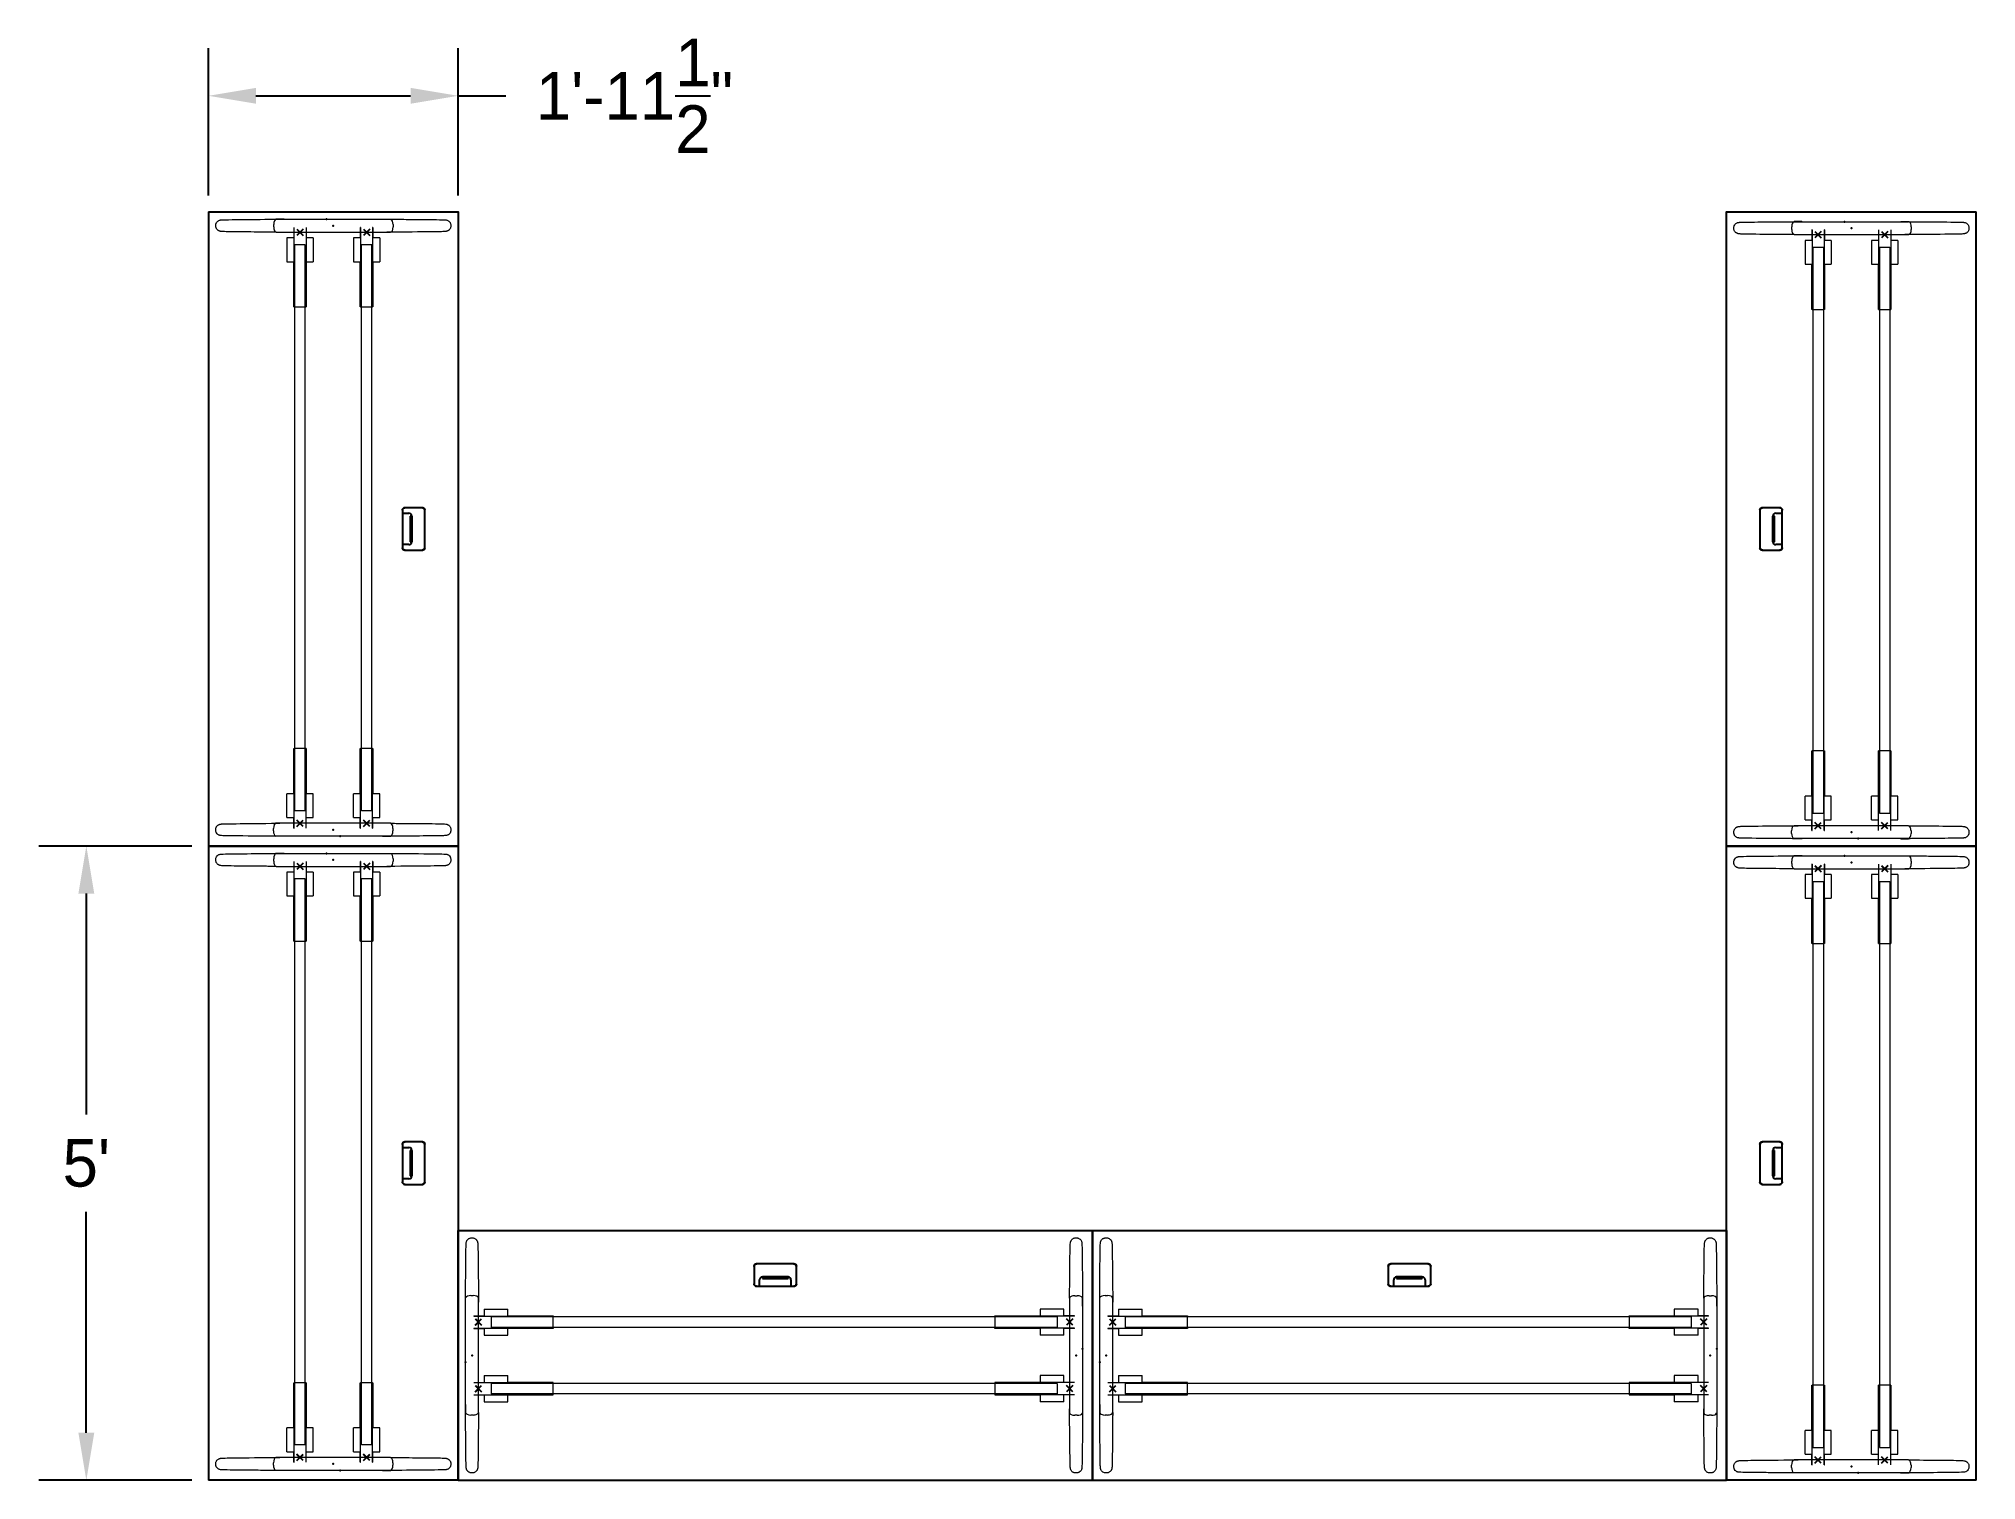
# Model space of a CAD drawing. Header units: inches. Extents: x 126 to 13186, y 9 to 361.
# Drawn here: x 11818.6 to 12001.9, y 52.4 to 188.7 of the extents above; entities that cross this region are included whole.
import ezdxf

# ---------------------------------------------------------------- set-up
doc = ezdxf.new("R2010")
doc.units = ezdxf.units.IN
doc.header["$MEASUREMENT"] = 0
for name, color, linetype in [('AW', 7, 'Continuous'), ('NT3200', 7, 'Continuous'), ('PATA MONZA', 7, 'Continuous')]:
    doc.layers.add(name, color=color, linetype=linetype)
doc.styles.get("Standard").update_dxf_attribs({"font": 'stylu.ttf'})
doc.dimstyles.get("Standard").update_dxf_attribs({"dimscale": 25, "dimtxt": 0.18, "dimasz": 0.18, "dimexe": 0.18, "dimexo": 0.0625, "dimgap": 0.09, "dimtad": 0, "dimtih": 1, "dimtoh": 1, "dimzin": 0, "dimdsep": 46, "dimlunit": 4, "dimtxsty": 'Standard', "dimcen": 0.09, "dimadec": 0, "dimazin": 0, "dimtfac": 1, "dimtofl": 0, "dimtmove": 0, "dimatfit": 3, "dimfxl": 1, "dimtolj": 1, "dimtzin": 0, "dimarcsym": 0})

msp = doc.modelspace()

# ---------------------------------------------------------------- blocks, each defined once
blk = doc.blocks.new('AW4011EG2460AB')
at = {"extrusion": (-1, 0, 0)}
blk.add_line((0.711, -0.086), (0.711, -0.128), dxfattribs=at)
at = {"extrusion": (-5.76163e-26, 1.73605e-24, -1)}
for p, q in [((0.711, -0.086), (0.711, -0.128)), ((0.807, -0.08), (0.717, -0.08)), ((0.813, -0.128), (0.813, -0.086)), ((0.717, -0.134), (0.807, -0.134))]:
    blk.add_line(p, q, dxfattribs=at)
at = {"extrusion": (0, 1, 0)}
blk.add_line((0.807, -0.08), (0.717, -0.08), dxfattribs=at)
at = {"extrusion": (1, 0, 0)}
blk.add_line((0.813, -0.128), (0.813, -0.086), dxfattribs=at)
at = {"extrusion": (0, -1, 0)}
blk.add_line((0.717, -0.134), (0.807, -0.134), dxfattribs=at)
for p, q in [((0.7243, -0.134), (0.7243, -0.1182)), ((0.7312, -0.1113), (0.7928, -0.1113)), ((0.7928, -0.1113), (0.7312, -0.1113)), ((0.7312, -0.1113), (0.7312, -0.115)), ((0.7312, -0.115), (0.7928, -0.115)), ((0.7928, -0.115), (0.7928, -0.1113)), ((0.7997, -0.1182), (0.7997, -0.134)), ((0, -0.6), (1.524, -0.6))]:
    blk.add_line(p, q)
blk.add_lwpolyline([(0, -0.6), (0, 0), (1.524, 0), (1.524, -0.6)])
for centre, radius, start, end in [((0.717, -0.086), 0.006, 90, 180), ((0.807, -0.086), 0.006, 360, 90), ((0.717, -0.128), 0.006, 180, 270), ((0.7312, -0.1182), 0.00691, 90, 180), ((0.7928, -0.1182), 0.00691, 0, 90), ((0.807, -0.128), 0.006, 270, 0)]:
    blk.add_arc(centre, radius, start, end)
at = {"extrusion": (0, 0, -1)}
for centre, start, end in [((-0.717, -0.086), 360, 90), ((-0.807, -0.086), 90, 180), ((-0.717, -0.128), 270, 0), ((-0.807, -0.128), 180, 270)]:
    blk.add_arc(centre, 0.006, start, end, dxfattribs=at)
blk = doc.blocks.new('NT320524S')
at = {"color": 1}
for p, q in [((-0.0875, 0.0083), (-0.0723, 0.0234)), ((-0.0723, 0.0083), (-0.0875, 0.0234)), ((0.0723, 0.0083), (0.0875, 0.0234)), ((0.0875, 0.0083), (0.0723, 0.0234))]:
    blk.add_line(p, q, dxfattribs=at)
for p in [(-0.0799, 0.0158), (0.0799, 0.0158)]:
    blk.add_point(p, dxfattribs=at)
at = {"layer": 'PATA MONZA', "color": 0, "linetype": 'Continuous', "lineweight": 0}
for p, q in [((-0.0949, 0.1955), (-0.0944, 0.1955)), ((-0.0949, 0.0867), (-0.0949, 0.1955)), ((-0.0653, 0.1955), (-0.0944, 0.1955)), ((-0.0944, 0.1955), (-0.0944, 0.0867)), ((-0.0653, 0.1955), (-0.0649, 0.1955)), ((-0.0653, 0.0867), (-0.0653, 0.1955)), ((-0.0649, 0.1955), (-0.0649, 0.0867)), ((0.0649, 0.1955), (0.0654, 0.1955)), ((0.0649, 0.0867), (0.0649, 0.1955)), ((0.0945, 0.1955), (0.0654, 0.1955)), ((0.0654, 0.1955), (0.0654, 0.0867)), ((0.0945, 0.1955), (0.0949, 0.1955)), ((0.0945, 0.0867), (0.0945, 0.1955)), ((0.0949, 0.1955), (0.0949, 0.0867)), ((-0.1114, 0.0297), (-0.1114, 0.0867)), ((-0.0944, 0.0867), (-0.1114, 0.0867)), ((-0.0944, 0.0297), (-0.0944, 0.0867)), ((-0.0483, 0.0867), (-0.0653, 0.0867)), ((-0.0653, 0.0297), (-0.0653, 0.0867)), ((-0.0483, 0.0297), (-0.0483, 0.0867)), ((0.0484, 0.0297), (0.0484, 0.0867)), ((0.0654, 0.0867), (0.0484, 0.0867)), ((0.0654, 0.0297), (0.0654, 0.0867)), ((0.1115, 0.0867), (0.0945, 0.0867)), ((0.0945, 0.0297), (0.0945, 0.0867)), ((0.1115, 0.0297), (0.1115, 0.0867)), ((-0.1437, -0.0025), (-0.1437, 0.0032)), ((-0.1375, 0.0158), (-0.1378, 0.0158)), ((-0.0949, 0.0158), (-0.1374, 0.0158)), ((-0.1114, 0.0297), (-0.0944, 0.0297)), ((-0.0949, 0.0193), (-0.0949, 0.0297)), ((-0.0949, 0.0072), (-0.0949, 0.0193)), ((-0.0949, 0.0061), (-0.0949, 0.0072)), ((-0.0949, 0.0072), (-0.0944, 0.0072)), ((-0.0949, 0.0051), (-0.0949, 0.0061)), ((-0.0949, 0.0061), (-0.0944, 0.0061)), ((-0.0949, 0.0045), (-0.0949, 0.0051)), ((-0.0949, 0.0051), (-0.0944, 0.0051)), ((-0.0949, 0.0044), (-0.0949, 0.0045)), ((-0.0949, 0.0045), (-0.0944, 0.0045)), ((-0.0949, 0.0044), (-0.0944, 0.0044)), ((-0.0944, 0.0193), (-0.0944, 0.0297)), ((-0.0944, 0.0072), (-0.0944, 0.0193)), ((-0.0653, 0.0158), (-0.0944, 0.0158)), ((-0.0944, 0.0061), (-0.0944, 0.0072)), ((-0.0944, 0.0051), (-0.0944, 0.0061)), ((-0.0944, 0.0045), (-0.0944, 0.0051)), ((-0.0944, 0.0044), (-0.0944, 0.0045)), ((-0.0653, 0.0297), (-0.0483, 0.0297)), ((-0.0653, 0.0193), (-0.0653, 0.0297)), ((-0.0653, 0.0072), (-0.0653, 0.0193)), ((-0.0653, 0.0061), (-0.0653, 0.0072)), ((-0.0653, 0.0072), (-0.0649, 0.0072)), ((-0.0653, 0.0051), (-0.0653, 0.0061)), ((-0.0653, 0.0061), (-0.0649, 0.0061)), ((-0.0653, 0.0045), (-0.0653, 0.0051)), ((-0.0653, 0.0051), (-0.0649, 0.0051)), ((-0.0653, 0.0044), (-0.0653, 0.0045)), ((-0.0653, 0.0045), (-0.0649, 0.0045)), ((-0.0653, 0.0044), (-0.0649, 0.0044)), ((-0.0649, 0.0193), (-0.0649, 0.0297)), ((-0.0649, 0.0072), (-0.0649, 0.0193)), ((0.0649, 0.0158), (-0.0649, 0.0158)), ((-0.0649, 0.0061), (-0.0649, 0.0072)), ((-0.0649, 0.0051), (-0.0649, 0.0061)), ((-0.0649, 0.0045), (-0.0649, 0.0051)), ((-0.0649, 0.0044), (-0.0649, 0.0045)), ((0.0484, 0.0297), (0.0654, 0.0297)), ((0.0649, 0.0193), (0.0649, 0.0297)), ((0.0649, 0.0072), (0.0649, 0.0193)), ((0.0649, 0.0061), (0.0649, 0.0072)), ((0.0649, 0.0072), (0.0654, 0.0072)), ((0.0649, 0.0051), (0.0649, 0.0061)), ((0.0649, 0.0061), (0.0654, 0.0061)), ((0.0649, 0.0045), (0.0649, 0.0051)), ((0.0649, 0.0051), (0.0654, 0.0051)), ((0.0649, 0.0044), (0.0649, 0.0045)), ((0.0649, 0.0045), (0.0654, 0.0045)), ((0.0649, 0.0044), (0.0654, 0.0044)), ((0.0654, 0.0193), (0.0654, 0.0297)), ((0.0654, 0.0072), (0.0654, 0.0193)), ((0.0945, 0.0158), (0.0654, 0.0158)), ((0.0654, 0.0061), (0.0654, 0.0072)), ((0.0654, 0.0051), (0.0654, 0.0061)), ((0.0654, 0.0045), (0.0654, 0.0051)), ((0.0654, 0.0044), (0.0654, 0.0045)), ((0.0945, 0.0297), (0.1115, 0.0297)), ((0.0945, 0.0193), (0.0945, 0.0297)), ((0.0945, 0.0072), (0.0945, 0.0193)), ((0.0945, 0.0061), (0.0945, 0.0072)), ((0.0945, 0.0072), (0.0949, 0.0072)), ((0.0945, 0.0051), (0.0945, 0.0061)), ((0.0945, 0.0061), (0.0949, 0.0061)), ((0.0945, 0.0045), (0.0945, 0.0051)), ((0.0945, 0.0051), (0.0949, 0.0051)), ((0.0945, 0.0044), (0.0945, 0.0045)), ((0.0945, 0.0045), (0.0949, 0.0045)), ((0.0945, 0.0044), (0.0949, 0.0044)), ((0.0949, 0.0193), (0.0949, 0.0297)), ((0.0949, 0.0072), (0.0949, 0.0193)), ((0.1374, 0.0158), (0.0949, 0.0158)), ((0.0949, 0.0061), (0.0949, 0.0072)), ((0.0949, 0.0051), (0.0949, 0.0061)), ((0.0949, 0.0045), (0.0949, 0.0051)), ((0.0949, 0.0044), (0.0949, 0.0045)), ((0.1433, 0.0032), (0.1433, -0.0025)), ((0.1374, -0.0152), (-0.1374, -0.0152))]:
    blk.add_line(p, q, dxfattribs=at)
for centre, major_axis, start_param, end_param in [((-0.1378, 0.0032), (0, 0.0127), 0, 1.570796), ((0.1374, 0.0032), (0, -0.0127), 1.570796, 3.141593), ((-0.1378, -0.0025), (0, 0.0127), 1.570796, 2.924227), ((0.1374, -0.0025), (0, -0.0127), 0, 1.570796)]:
    blk.add_ellipse(centre, major_axis=major_axis, ratio=0.466308, start_param=start_param, end_param=end_param, dxfattribs=at)
for points, knots in [([(-0.1374, -0.0153), (-0.1409, -0.0153), (-0.1426, -0.0153), (-0.1461, -0.0152), (-0.1477, -0.0152), (-0.154, -0.0152), (-0.1592, -0.0152), (-0.1791, -0.015), (-0.1928, -0.0149), (-0.2411, -0.0145), (-0.2613, -0.0142), (-0.2693, -0.0137), (-0.2697, -0.0137), (-0.2707, -0.0136), (-0.2708, -0.0137), (-0.2733, -0.0131), (-0.2741, -0.0129), (-0.2757, -0.0122), (-0.2767, -0.0116), (-0.2787, -0.01), (-0.2797, -0.0088), (-0.281, -0.0068), (-0.2813, -0.0061), (-0.2819, -0.0045), (-0.2821, -0.0036), (-0.2823, -0.0023), (-0.2824, -0.0019), (-0.2825, -0.0009), (-0.2825, -0.0005), (-0.2825, 0.0001), (-0.2825, 0.0002), (-0.2825, 0.0006), (-0.2825, 0.0009), (-0.2825, 0.0012), (-0.2825, 0.0013), (-0.2824, 0.0024), (-0.2822, 0.0036), (-0.2817, 0.0054), (-0.2814, 0.0063), (-0.2806, 0.0078), (-0.2801, 0.0086), (-0.2789, 0.0099), (-0.2783, 0.0106), (-0.2774, 0.0112), (-0.2773, 0.0113), (-0.2765, 0.0119), (-0.276, 0.0121), (-0.275, 0.0126), (-0.2748, 0.0127), (-0.2744, 0.0129), (-0.2741, 0.013), (-0.2737, 0.0131), (-0.2735, 0.0132), (-0.2731, 0.0133), (-0.2729, 0.0134), (-0.2725, 0.0135), (-0.2723, 0.0136), (-0.2713, 0.0138), (-0.271, 0.0139), (-0.2701, 0.014), (-0.2698, 0.0141), (-0.2686, 0.0142), (-0.2681, 0.0142), (-0.2663, 0.0143), (-0.265, 0.0144), (-0.2589, 0.0146), (-0.2518, 0.0147), (-0.2216, 0.0151), (-0.187, 0.0155), (-0.1451, 0.0158), (-0.1416, 0.0158), (-0.1401, 0.0158), (-0.14, 0.0158), (-0.14, 0.0158)], [0, 0, 0, 0, 0.024117, 0.024117, 0.037415, 0.037415, 0.077256, 0.077256, 0.196843, 0.196843, 0.558218, 0.558218, 0.580436, 0.580436, 0.597136, 0.597136, 0.602695, 0.602695, 0.608302, 0.608302, 0.613922, 0.613922, 0.616704, 0.616704, 0.619489, 0.619489, 0.620893, 0.620893, 0.622304, 0.622304, 0.622655, 0.622655, 0.623443, 0.623443, 0.623789, 0.623789, 0.627004, 0.627004, 0.629788, 0.629788, 0.632572, 0.632572, 0.635368, 0.635368, 0.635714, 0.635714, 0.638507, 0.638507, 0.639203, 0.639203, 0.639904, 0.639904, 0.640609, 0.640609, 0.641308, 0.641308, 0.642711, 0.642711, 0.648332, 0.648332, 0.659423, 0.659423, 0.692656, 0.692656, 0.742504, 0.742504, 0.892232, 0.892232, 1.203202, 1.203202, 1.227506, 1.227506, 1.231047, 1.231047, 1.231047, 1.231047]), ([(-0.1376, 0.0158), (-0.1376, 0.0158), (-0.1375, 0.0158), (-0.1352, 0.0158), (-0.1329, 0.0158), (-0.13, 0.0158), (-0.1291, 0.0158), (-0.1283, 0.0158), (-0.1282, 0.0158)], [0.49741, 0.49741, 0.49741, 0.49741, 0.5, 0.5, 0.5878592, 0.5878592, 0.6152159, 0.6201407, 0.6201407, 0.6201407, 0.6201407]), ([(0.1376, 0.0158), (0.1376, 0.0158), (0.1375, 0.0158), (0.1352, 0.0158), (0.1329, 0.0158), (0.13, 0.0158), (0.1291, 0.0158), (0.1283, 0.0158), (0.1282, 0.0158)], [0.49741, 0.49741, 0.49741, 0.49741, 0.5, 0.5, 0.5878592, 0.5878592, 0.6152159, 0.6201407, 0.6201407, 0.6201407, 0.6201407]), ([(0.14, 0.0158), (0.14, 0.0158), (0.1401, 0.0158), (0.1407, 0.0158), (0.1419, 0.0158), (0.1456, 0.0158), (0.1485, 0.0157), (0.1555, 0.0157), (0.1598, 0.0157), (0.1764, 0.0155), (0.188, 0.0154), (0.2299, 0.0151), (0.2512, 0.0148), (0.2655, 0.0144), (0.2657, 0.0147), (0.2707, 0.0139), (0.271, 0.0139), (0.2719, 0.0137), (0.272, 0.0137), (0.2724, 0.0135), (0.2727, 0.0135), (0.2732, 0.0133), (0.2734, 0.0133), (0.2738, 0.0131), (0.274, 0.013), (0.2744, 0.0129), (0.2746, 0.0128), (0.2753, 0.0125), (0.2756, 0.0123), (0.2763, 0.0119), (0.2767, 0.0117), (0.277, 0.0115), (0.2771, 0.0114), (0.2772, 0.0113), (0.2772, 0.0113), (0.2778, 0.0109), (0.2787, 0.0102), (0.2799, 0.0088), (0.2804, 0.0081), (0.2813, 0.0065), (0.2816, 0.0057), (0.2821, 0.004), (0.2823, 0.0031), (0.2824, 0.002), (0.2824, 0.0018), (0.2824, 0.0016), (0.2824, 0.0016), (0.2825, 0.0015), (0.2825, 0.0015), (0.2825, 0.0012), (0.2825, 0.001), (0.2825, 0.0007), (0.2825, 0.0006), (0.2825, 0.0004), (0.2825, 0.0003), (0.2825, 0.0002), (0.2825, 0), (0.2825, -0.0005), (0.2825, -0.001), (0.2824, -0.0019), (0.2823, -0.0024), (0.2821, -0.0037), (0.2819, -0.0045), (0.281, -0.0069), (0.2801, -0.0083), (0.2782, -0.0105), (0.2771, -0.0113), (0.2752, -0.0124), (0.2744, -0.0127), (0.2727, -0.0133), (0.2715, -0.0135), (0.2702, -0.0136), (0.2698, -0.0137), (0.2679, -0.0138), (0.2665, -0.0139), (0.2584, -0.0141), (0.2478, -0.0143), (0.2131, -0.0147), (0.1847, -0.015), (0.1501, -0.0152), (0.147, -0.0152), (0.1426, -0.0153), (0.1409, -0.0153), (0.1374, -0.0153)], [0.023683, 0.023683, 0.023683, 0.023683, 0.026623, 0.026623, 0.037777, 0.037777, 0.059939, 0.059939, 0.093161, 0.093161, 0.192874, 0.192874, 0.493545, 0.493545, 0.604102, 0.604102, 0.61101, 0.61101, 0.612397, 0.612397, 0.613796, 0.613796, 0.614496, 0.614496, 0.615201, 0.615201, 0.615901, 0.615901, 0.617305, 0.617305, 0.618693, 0.618693, 0.619039, 0.619039, 0.619082, 0.619082, 0.621912, 0.621912, 0.624697, 0.624697, 0.62748, 0.62748, 0.630266, 0.630266, 0.630768, 0.630768, 0.630941, 0.630941, 0.630984, 0.630984, 0.631678, 0.631678, 0.632024, 0.632024, 0.632197, 0.632197, 0.632555, 0.632555, 0.63395, 0.63395, 0.635355, 0.635355, 0.638141, 0.638141, 0.64379, 0.64379, 0.649403, 0.649403, 0.655009, 0.655009, 0.666115, 0.666115, 0.688279, 0.688279, 0.754727, 0.754727, 0.954524, 0.954524, 1.207319, 1.207319, 1.23126, 1.23126, 1.255252, 1.255252, 1.255252, 1.255252]), ([(0.1375, 0.0158), (0.1395, 0.0158), (0.1414, 0.0158), (0.1434, 0.0157), (0.1434, 0.0157), (0.1435, 0.0157), (0.1435, 0.0157), (0.1435, 0.0157), (0.1435, 0.0157), (0.1435, 0.0157), (0.1435, 0.0157), (0.1435, 0.0157)], [0, 0, 0, 0, 0.01384271, 0.01384271, 0.01400493, 0.01400493, 0.01409144, 0.01409144, 0.01411307, 0.01411307, 0.01411464, 0.01411464, 0.01411464, 0.01411464]), ([(-0.1189, -0.0153), (-0.1211, -0.0153), (-0.1234, -0.0153), (-0.1284, -0.0153), (-0.1312, -0.0153), (-0.1352, -0.0153), (-0.1363, -0.0153), (-0.1382, -0.0153), (-0.139, -0.0149), (-0.1398, -0.0141), (-0.1399, -0.014)], [0, 0, 0, 0, 0.0878592, 0.0878592, 0.1972861, 0.1972861, 0.2412023, 0.2412023, 0.2713809, 0.2743489, 0.2743489, 0.2743489, 0.2743489]), ([(0.1189, -0.0153), (0.1211, -0.0153), (0.1234, -0.0153), (0.1284, -0.0153), (0.1312, -0.0153), (0.1352, -0.0153), (0.1363, -0.0153), (0.1382, -0.0153), (0.139, -0.0149), (0.1398, -0.0141), (0.1399, -0.014)], [0, 0, 0, 0, 0.0878592, 0.0878592, 0.1972861, 0.1972861, 0.2412023, 0.2412023, 0.2713809, 0.2743489, 0.2743489, 0.2743489, 0.2743489])]:
    blk.add_open_spline(points, degree=3, knots=knots, dxfattribs=at)
for points in [[(-0.1435, 0.0157), (-0.1383, 0.0158), (-0.1395, 0.0158), (-0.1376, 0.0158)], [(-0.1375, 0.0158), (-0.1375, 0.0158), (-0.1375, 0.0158), (-0.1375, 0.0158)], [(-0.1181, -0.0152), (-0.1183, -0.0153), (-0.1186, -0.0153), (-0.1189, -0.0153)], [(0.1181, -0.0152), (0.1183, -0.0153), (0.1186, -0.0153), (0.1189, -0.0153)]]:
    blk.add_open_spline(points, degree=3, dxfattribs=at)
at = {"layer": 'PATA MONZA'}
for p in [(-0.0799, 0.0158), (0, 0.0003), (0.0799, 0.0158), (0.0162, -0.0152)]:
    blk.add_point(p, dxfattribs=at)
blk = doc.blocks.new('NT322060S')
at = {"color": 1}
for p, q in [((-0.0076, 1.428), (0.0076, 1.4128)), ((0.0076, 1.428), (-0.0076, 1.4128)), ((-0.0076, -0.0076), (0.0076, 0.0076)), ((0.0076, -0.0076), (-0.0076, 0.0076))]:
    blk.add_line(p, q, dxfattribs=at)
at = {"color": 0, "linetype": 'Continuous', "lineweight": 0}
for p, q in [((-0.0125, 1.3902), (0.0125, 1.3902)), ((-0.0125, 1.3902), (-0.0125, 0.0302)), ((0.0125, 1.3902), (0.0125, 0.0302)), ((-0.0125, 0.0302), (0.0125, 0.0302))]:
    blk.add_line(p, q, dxfattribs=at)
for p in [(0, 1.4204), (0, 0)]:
    blk.add_point(p)
blk = doc.blocks.new('*D94')
at = {"color": 0, "lineweight": -2, "transparency": 16777216}
for p, q in [((11833.05, 112.37), (11818.56, 112.37)), ((11823.06, 107.87), (11823.06, 86.97)), ((11823.06, 56.87), (11823.06, 77.77)), ((11833.05, 52.37), (11818.56, 52.37))]:
    blk.add_line(p, q, dxfattribs=at)
at = {"color": 0, "transparency": 16777216}
for points in [[(11822.31, 107.87), (11823.81, 107.87), (11823.06, 112.37)], [(11822.31, 56.87), (11823.81, 56.87), (11823.06, 52.37)]]:
    blk.add_solid(points, dxfattribs=at)
at = {"layer": 'Defpoints', "color": 0, "transparency": 16777216}
for p in [(11834.61, 112.37), (11823.06, 52.37), (11834.61, 52.37)]:
    blk.add_point(p, dxfattribs=at)
at = {"color": 0, "transparency": 16777216, "insert": (11823.06, 82.37), "char_height": 4.5, "attachment_point": 5}
blk.add_mtext("\\A1;5'", dxfattribs=at)
blk = doc.blocks.new('*D95')
at = {"color": 0, "lineweight": -2, "transparency": 16777216}
for p, q in [((11834.61, 173.93), (11834.61, 187.85)), ((11858.24, 173.93), (11858.24, 187.85)), ((11839.11, 183.35), (11853.74, 183.35)), ((11858.24, 183.35), (11862.74, 183.35))]:
    blk.add_line(p, q, dxfattribs=at)
at = {"color": 0, "transparency": 16777216}
for points in [[(11839.11, 184.1), (11839.11, 182.6), (11834.61, 183.35)], [(11853.74, 184.1), (11853.74, 182.6), (11858.24, 183.35)]]:
    blk.add_solid(points, dxfattribs=at)
at = {"layer": 'Defpoints', "color": 0, "transparency": 16777216}
for p in [(11858.24, 183.35), (11834.61, 172.37), (11858.24, 172.37)]:
    blk.add_point(p, dxfattribs=at)
at = {"color": 0, "transparency": 16777216, "insert": (11874.92, 183.35), "char_height": 4.5, "attachment_point": 5}
blk.add_mtext('\\A1;1\'-11{\\H1.000000x;\\S1/2;}"', dxfattribs=at)

# ---------------------------------------------------------------- dimensions: what is measured, and where the dimension line sits
dim = msp.add_linear_dim(base=(11858.236, 183.348), p1=(11834.614, 172.37), p2=(11858.236, 172.37), dimstyle='Standard')
dim.commit()
dim.dimension.update_dxf_attribs({"geometry": '*D95', "text_midpoint": (11874.917, 183.348)})
dim = msp.add_linear_dim(base=(11823.059, 52.37), p1=(11834.614, 112.37), p2=(11834.614, 52.37), angle=90, dimstyle='Standard')
dim.commit()
dim.dimension.update_dxf_attribs({"geometry": '*D94', "text_midpoint": (11823.059, 82.37)})

# ---------------------------------------------------------------- block references
at = {"layer": 'AW', "xscale": 39.3700787401575, "yscale": 39.3700787401575, "zscale": 39.3700787401575}
for p, rotation in [((11858.236, 172.37), 270), ((11978.236, 112.37), 90), ((11858.236, 112.37), 270), ((11978.236, 52.37), 90)]:
    msp.add_blockref('AW4011EG2460AB', p, dxfattribs=dict(at, rotation=rotation))
for p in [(11858.236, 75.992), (11918.236, 75.992)]:
    msp.add_blockref('AW4011EG2460AB', p, dxfattribs=at)
at = {"layer": 'NT3200', "xscale": 39.3700787401575, "yscale": 39.3700787401575, "zscale": 39.3700787401575}
for name, p, rotation in [('NT320524S', (11846.427, 171.069), 180), ('NT322060S', (11843.28, 170.445), 180), ('NT322060S', (11849.572, 170.445), 180), ('NT320524S', (11990.047, 170.84), 180), ('NT320524S', (11846.427, 111.069), 180), ('NT322060S', (11843.28, 110.445), 180), ('NT322060S', (11849.572, 110.445), 180), ('NT320524S', (11990.047, 110.84), 180), ('NT320524S', (11859.537, 64.183), 270), ('NT320524S', (11916.706, 64.181), 90), ('NT320524S', (11919.537, 64.183), 270), ('NT320524S', (11976.706, 64.181), 90), ('NT322060S', (11860.161, 67.328), 270), ('NT322060S', (11920.161, 67.328), 270), ('NT322060S', (11860.161, 61.036), 270), ('NT322060S', (11920.161, 61.036), 270)]:
    msp.add_blockref(name, p, dxfattribs=dict(at, rotation=rotation))
for name, p in [('NT322060S', (11986.9, 114.295)), ('NT322060S', (11993.192, 114.295)), ('NT320524S', (11846.425, 113.9)), ('NT320524S', (11990.045, 113.671)), ('NT322060S', (11986.9, 54.295)), ('NT322060S', (11993.192, 54.295)), ('NT320524S', (11846.425, 53.9)), ('NT320524S', (11990.045, 53.671))]:
    msp.add_blockref(name, p, dxfattribs=at)

msp.set_redraw_order([(e.dxf.handle, doc.entitydb.next_handle()) for e in msp.query("TEXT MTEXT ATTDEF DIMENSION ARC_DIMENSION")])  # texts and dimensions are drawn at this point

doc.saveas('drawing.dxf')
